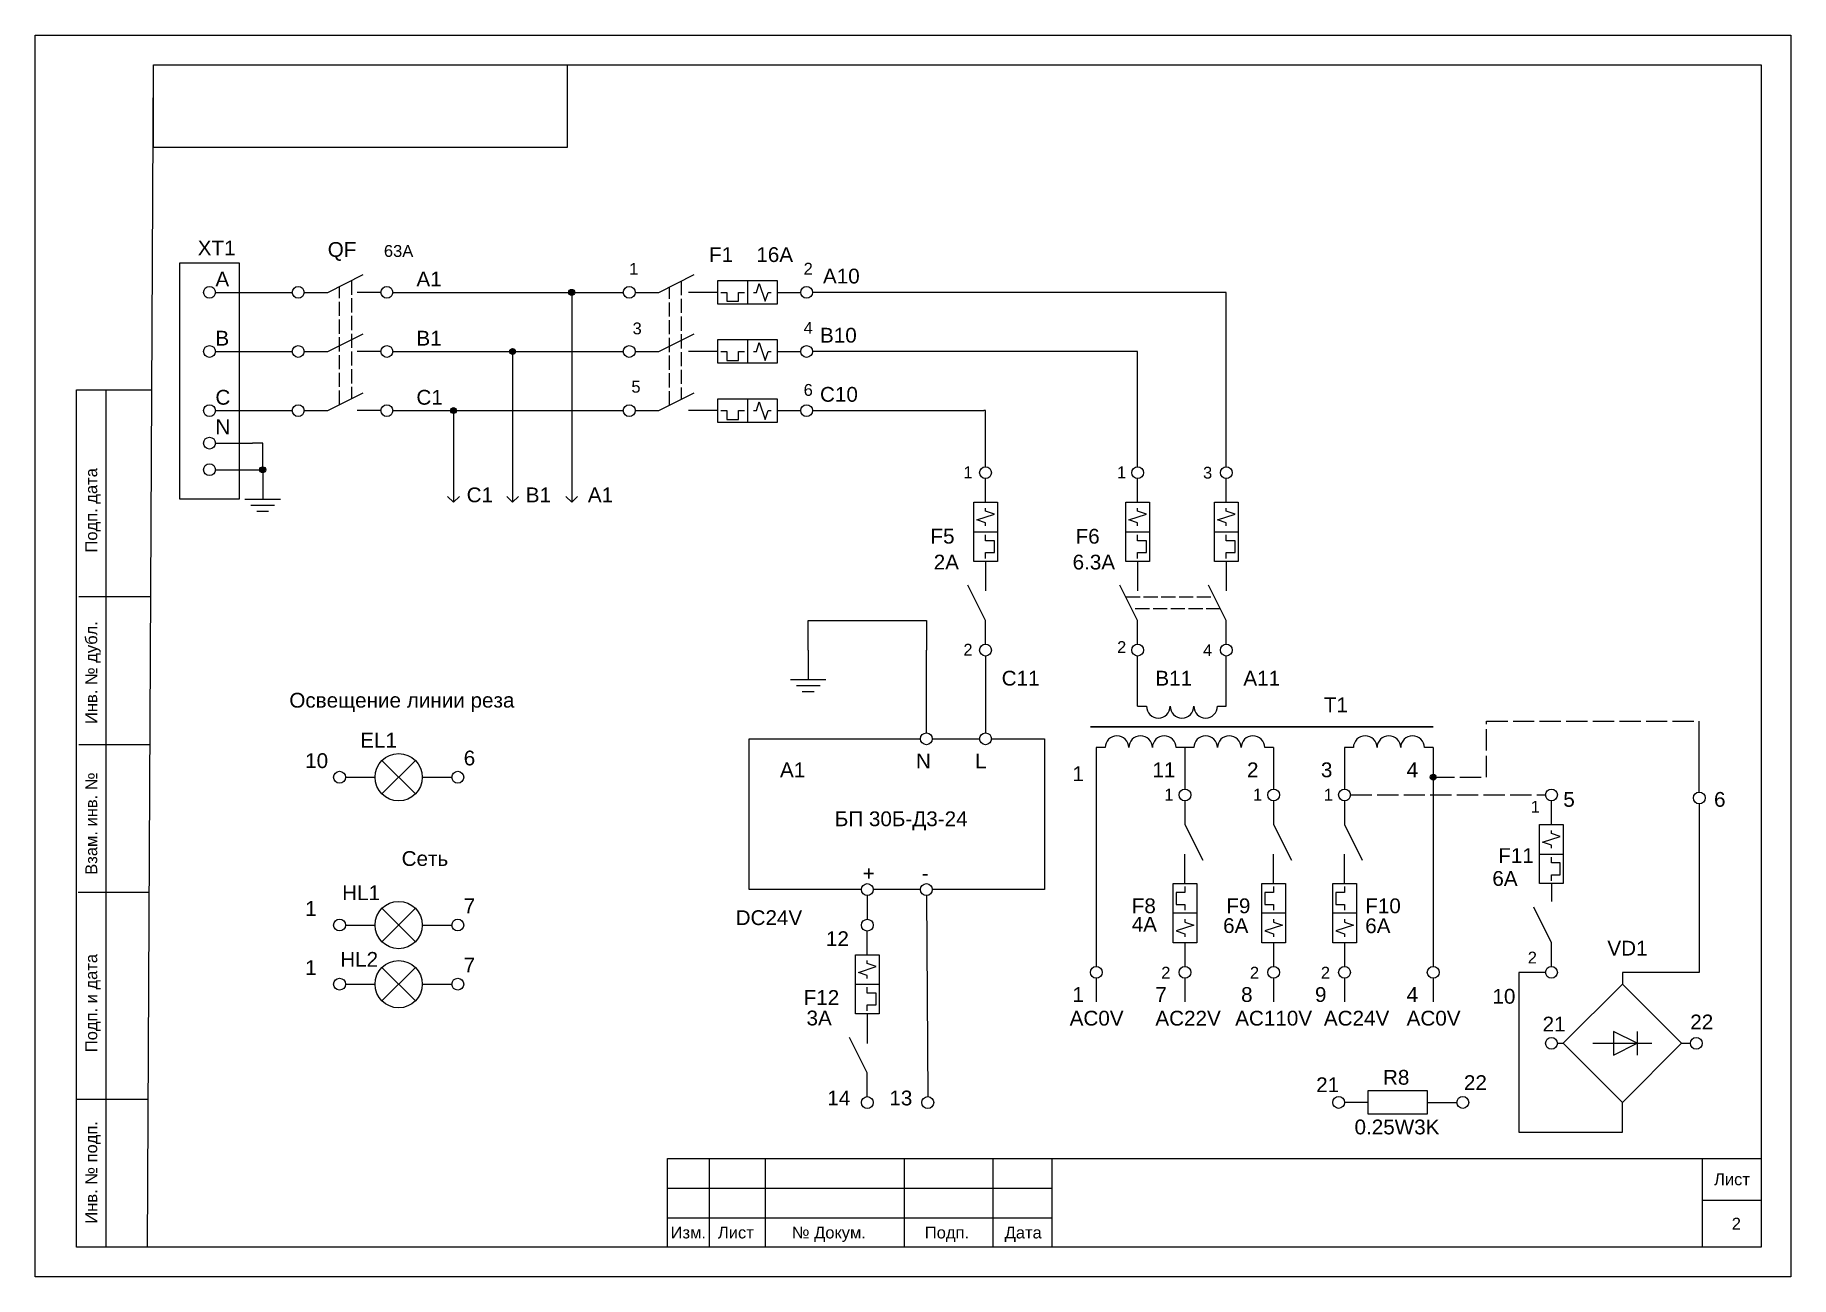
# Model space of a CAD drawing. Header units: millimetres. Extents: x 1674 to 4572, y 3039 to 4124.
# Drawn here: x 1999 to 2296, y 3615.5 to 3825.5 of the extents above; entities that cross this region are included whole.
import ezdxf

# ---------------------------------------------------------------- set-up
doc = ezdxf.new("R2010")
doc.units = ezdxf.units.MM
doc.linetypes.add('ACAD_ISO02W100', pattern=[15, 12, -3])
doc.layers.add('Аппаратура', color=7, linetype='Continuous', lineweight=20)
doc.layers.add('Рамки', color=7, linetype='Continuous', lineweight=25)
doc.styles.get("Standard").update_dxf_attribs({"font": 'arial.ttf'})

msp = doc.modelspace()

# ---------------------------------------------------------------- texts
at = {"layer": 'Рамки'}
for s, height, p in [('XT1', 2.5, (2026.5, 3788.25)), ('QF', 2.5, (2048.5, 3788)), ('63A', 2, (2058, 3788)), ('1', 2, (2099.49, 3784.97)), ('F1', 2.5, (2113, 3787.13)), ('16A', 2.5, (2121, 3787.13)), ('2', 2, (2129, 3785)), ('A', 2.5, (2029.5, 3783)), ('A1', 2.5, (2063.5, 3783)), ('A10', 2.5, (2132.27, 3783.5)), ('B', 2.5, (2029.5, 3773)), ('B1', 2.5, (2063.5, 3773)), ('3', 2, (2100.06, 3774.9)), ('4', 2, (2129, 3775)), ('B10', 2.5, (2131.77, 3773.5)), ('5', 2, (2099.86, 3765.04)), ('6', 2, (2129, 3764.5)), ('C10', 2.5, (2131.77, 3763.5)), ('C', 2.5, (2029.5, 3763)), ('C1', 2.5, (2063.5, 3763)), ('N', 2.5, (2029.5, 3758)), ('1', 2, (2156.02, 3750.56)), ('1', 2, (2182, 3750.56)), ('3', 2, (2196.56, 3750.5)), ('C1', 2.5, (2072, 3746.5)), ('B1', 2.5, (2082, 3746.5)), ('A1', 2.5, (2092.5, 3746.5)), ('F5', 2.5, (2150.45, 3739.51)), ('F6', 2.5, (2175, 3739.5)), ('2A', 2.5, (2151, 3735.13)), ('6.3A', 2.5, (2174.5, 3735.13)), ('2', 2, (2156.02, 3720.56)), ('2', 2, (2182.02, 3721.01)), ('4', 2, (2196.56, 3720.5)), ('C11', 2.5, (2162.5, 3715.5)), ('B11', 2.5, (2188.5, 3715.5)), ('A11', 2.5, (2203.38, 3715.5)), ('Освещение линии реза', 2.5, (2042, 3711.77)), ('T1', 2.5, (2217, 3711)), ('EL1', 2.5, (2054, 3705.02)), ('10', 2.5, (2044.68, 3701.55)), ('6', 2.5, (2071.5, 3702)), ('N', 2.5, (2148, 3701.5)), ('L', 2.5, (2158, 3701.5)), ('A1', 2.5, (2125, 3700)), ('1', 2.5, (2174.46, 3699.34)), ('11', 2.5, (2188, 3700)), ('2', 2.5, (2204, 3700)), ('3', 2.5, (2216.5, 3700)), ('4', 2.5, (2231, 3700)), ('1', 2, (2190, 3696.06)), ('1', 2, (2205, 3696.06)), ('1', 2, (2217, 3696.06)), ('1', 2, (2252, 3694)), ('5', 2.5, (2257.5, 3695)), ('6', 2.5, (2283, 3695)), ('БП 30Б-Д3-24', 2.5, (2134.27, 3691.72)), ('Сеть', 2.5, (2061, 3685)), ('F11', 2.5, (2246.5, 3685.5)), ('+', 2.5, (2139, 3682.5)), ('-', 2.5, (2149, 3682.5)), ('6A', 2.5, (2245.5, 3681.63)), ('HL1', 2.5, (2050.94, 3679.21)), ('1', 2.5, (2044.68, 3676.55)), ('7', 2.5, (2071.5, 3677)), ('DC24V', 2.5, (2117.5, 3675)), ('F8', 2.5, (2184.5, 3677)), ('F9', 2.5, (2200.5, 3677)), ('F10', 2.5, (2224, 3677)), ('12', 2.5, (2132.77, 3671.44)), ('4A', 2.5, (2184.5, 3673.88)), ('6A', 2.5, (2199.96, 3673.66)), ('6A', 2.5, (2224, 3673.63)), ('VD1', 2.5, (2264.96, 3669.84)), ('1', 2.5, (2044.68, 3666.55)), ('HL2', 2.5, (2050.61, 3667.94)), ('7', 2.5, (2071.5, 3667)), ('2', 2, (2189.49, 3665.95)), ('2', 2, (2204.49, 3665.95)), ('2', 2, (2216.49, 3665.95)), ('2', 2, (2251.49, 3668.5)), ('F12', 2.5, (2129, 3661.5)), ('1', 2.5, (2174.46, 3662)), ('7', 2.5, (2188.5, 3662)), ('8', 2.5, (2203, 3662)), ('9', 2.5, (2215.5, 3662)), ('4', 2.5, (2231, 3662)), ('10', 2.5, (2245.52, 3661.7)), ('3A', 2.5, (2129.49, 3658.03)), ('AC0V', 2.5, (2174, 3658)), ('AC22V', 2.5, (2188.5, 3658)), ('AC110V', 2.5, (2202, 3658)), ('AC24V', 2.5, (2217, 3658)), ('AC0V', 2.5, (2231, 3658)), ('21', 2.5, (2254, 3657)), ('22', 2.5, (2278.98, 3657.36)), ('R8', 2.5, (2227, 3648)), ('21', 2.5, (2215.7, 3646.74)), ('22', 2.5, (2240.69, 3647.1)), ('14', 2.5, (2133, 3644.5)), ('13', 2.5, (2143.5, 3644.5)), ('0.25W3K', 2.5, (2222.19, 3639.6))]:
    msp.add_text(s, height=height).set_placement(p)
for s, p in [('Подп. дата', (2009.5, 3738)), ('Инв. № дубл.', (2009.5, 3709)), ('Взам. инв. №', (2009.5, 3683.5)), ('Подп. и дата', (2009.5, 3653.5)), ('Инв. № подп.', (2009.5, 3624.5))]:
    msp.add_text(s, height=2, rotation=90, dxfattribs=at).set_placement(p)
for s, p in [('Лист', (2283, 3631)), ('Изм.', (2106.5, 3622)), ('Лист', (2114.5, 3622)), ('№ Докум.', (2127, 3622)), ('Подп.', (2149.5, 3622)), ('Дата', (2163, 3622)), ('2', (2286, 3623.5))]:
    msp.add_text(s, height=2, dxfattribs=at).set_placement(p)

# ---------------------------------------------------------------- hatches: boundary and pattern name
h = msp.add_hatch(color=256)
h.dxf.hatch_style = 1
h.paths.add_polyline_path([(2090.27, 3782, 1), (2089.27, 3782, 1)])
h = msp.add_hatch(color=256)
h.dxf.hatch_style = 1
h.paths.add_polyline_path([(2080.27, 3772, 1), (2079.27, 3772, 1)])
h = msp.add_hatch(color=256)
h.dxf.hatch_style = 1
h.paths.add_polyline_path([(2070.27, 3762, 1), (2069.27, 3762, 1)])
h = msp.add_hatch(color=256)
h.dxf.hatch_style = 1
h.paths.add_polyline_path([(2038, 3752, 1), (2037, 3752, 1)])
h = msp.add_hatch(color=256)
h.dxf.hatch_style = 1
h.paths.add_polyline_path([(2236, 3700, 1), (2235, 3700, 1)])

# ---------------------------------------------------------------- linework, layer by layer
for p, q in [((2048.5, 3782), (2054.5, 3785)), ((2104.5, 3782), (2110.5, 3785)), ((2119.5, 3784), (2119.5, 3780)), ((2029.5, 3782), (2042.5, 3782)), ((2044.5, 3782), (2048.5, 3782)), ((2057.5, 3782), (2053.5, 3782)), ((2059.5, 3782), (2098.5, 3782)), ((2100.5, 3782), (2104.5, 3782)), ((2114.5, 3782), (2109.5, 3782)), ((2115, 3782), (2116, 3782)), ((2116, 3782), (2116, 3780.5)), ((2118, 3780.5), (2118, 3782)), ((2118, 3782), (2119, 3782)), ((2120.5, 3782), (2121, 3782)), ((2121, 3782), (2121.5, 3783.5)), ((2121.5, 3783.5), (2122.5, 3780.5)), ((2122.5, 3780.5), (2123, 3782)), ((2123, 3782), (2123.5, 3782)), ((2124.5, 3782), (2128.5, 3782)), ((2200.5, 3782), (2130.5, 3782)), ((2200.5, 3752.5), (2200.5, 3782)), ((2116, 3780.5), (2118, 3780.5)), ((2048.5, 3772), (2054.5, 3775)), ((2104.5, 3772), (2110.5, 3775)), ((2029.5, 3772), (2042.5, 3772)), ((2044.5, 3772), (2048.5, 3772)), ((2057.5, 3772), (2053.5, 3772)), ((2059.5, 3772), (2098.5, 3772)), ((2100.5, 3772), (2104.5, 3772)), ((2114.5, 3772), (2109.5, 3772)), ((2115, 3772), (2116, 3772)), ((2116, 3772), (2116, 3770.5)), ((2118, 3770.5), (2118, 3772)), ((2118, 3772), (2119, 3772)), ((2119.5, 3774), (2119.5, 3770)), ((2120.5, 3772), (2121, 3772)), ((2121, 3772), (2121.5, 3773.5)), ((2121.5, 3773.5), (2122.5, 3770.5)), ((2122.5, 3770.5), (2123, 3772)), ((2123, 3772), (2123.5, 3772)), ((2124.5, 3772), (2128.5, 3772)), ((2185.5, 3772), (2130.5, 3772)), ((2185.5, 3752.5), (2185.5, 3772)), ((2116, 3770.5), (2118, 3770.5)), ((2048.5, 3762), (2054.5, 3765)), ((2104.5, 3762), (2110.5, 3765)), ((2119.5, 3764), (2119.5, 3760)), ((2121, 3762), (2121.5, 3763.5)), ((2121.5, 3763.5), (2122.5, 3760.5)), ((2029.5, 3762), (2042.5, 3762)), ((2044.5, 3762), (2048.5, 3762)), ((2057.5, 3762), (2053.5, 3762)), ((2059.5, 3762), (2098.5, 3762)), ((2100.5, 3762), (2104.5, 3762)), ((2114.5, 3762), (2109.5, 3762)), ((2115, 3762), (2116, 3762)), ((2116, 3762), (2116, 3760.5)), ((2116, 3760.5), (2118, 3760.5)), ((2118, 3760.5), (2118, 3762)), ((2118, 3762), (2119, 3762)), ((2120.5, 3762), (2121, 3762)), ((2122.5, 3760.5), (2123, 3762)), ((2123, 3762), (2123.5, 3762)), ((2124.5, 3762), (2128.5, 3762)), ((2130.5, 3762), (2159.5, 3762)), ((2029.5, 3752), (2037.5, 3752)), ((2037.5, 3752), (2037.5, 3747)), ((2159.77, 3746.5), (2159.77, 3750.5)), ((2185.5, 3746.5), (2185.5, 3750.5)), ((2200.5, 3746.5), (2200.5, 3750.5)), ((2034.5, 3747), (2040.5, 3747)), ((2035.5, 3746), (2039.5, 3746)), ((2159.77, 3745), (2159.77, 3745.5)), ((2185.5, 3745), (2185.5, 3745.5)), ((2200.5, 3745), (2200.5, 3745.5)), ((2036.5, 3745), (2038.5, 3745)), ((2158.27, 3743.5), (2161.27, 3744.5)), ((2159.77, 3743), (2158.27, 3743.5)), ((2161.27, 3744.5), (2159.77, 3745)), ((2159.77, 3742.5), (2159.77, 3743)), ((2184, 3743.5), (2187, 3744.5)), ((2185.5, 3743), (2184, 3743.5)), ((2187, 3744.5), (2185.5, 3745)), ((2185.5, 3742.5), (2185.5, 3743)), ((2199, 3743.5), (2202, 3744.5)), ((2200.5, 3743), (2199, 3743.5)), ((2202, 3744.5), (2200.5, 3745)), ((2200.5, 3742.5), (2200.5, 3743)), ((2157.77, 3741.5), (2161.77, 3741.5)), ((2159.77, 3740), (2159.77, 3741)), ((2161.27, 3740), (2159.77, 3740)), ((2161.27, 3738), (2161.27, 3740)), ((2183.5, 3741.5), (2187.5, 3741.5)), ((2185.5, 3740), (2185.5, 3741)), ((2187, 3740), (2185.5, 3740)), ((2187, 3738), (2187, 3740)), ((2198.5, 3741.5), (2202.5, 3741.5)), ((2200.5, 3740), (2200.5, 3741)), ((2202, 3740), (2200.5, 3740)), ((2202, 3738), (2202, 3740)), ((2159.77, 3737), (2159.77, 3738)), ((2159.77, 3738), (2161.27, 3738)), ((2159.77, 3736.5), (2159.77, 3731.5)), ((2185.5, 3737), (2185.5, 3738)), ((2185.5, 3738), (2187, 3738)), ((2185.5, 3736.5), (2185.5, 3731.5)), ((2200.5, 3737), (2200.5, 3738)), ((2200.5, 3738), (2202, 3738)), ((2200.5, 3736.5), (2200.5, 3731.5)), ((2159.77, 3726.5), (2156.77, 3732.5)), ((2185.5, 3726.5), (2182.5, 3732.5)), ((2200.5, 3726.5), (2197.5, 3732.5)), ((2159.77, 3722.5), (2159.77, 3726.5)), ((2185.5, 3722.5), (2185.5, 3726.5)), ((2200.5, 3722.5), (2200.5, 3726.5)), ((2129.77, 3721.5), (2129.77, 3716.5)), ((2185.5, 3712), (2185.5, 3720.5)), ((2200.5, 3712), (2200.5, 3720.5)), ((2126.77, 3716.5), (2132.77, 3716.5)), ((2127.77, 3715.5), (2131.77, 3715.5)), ((2128.77, 3714.5), (2130.77, 3714.5)), ((2185.5, 3712), (2187, 3712)), ((2199, 3712), (2200.5, 3712)), ((2180, 3705), (2178.5, 3705)), ((2178.5, 3705), (2178.5, 3668)), ((2193.5, 3705), (2192, 3705)), ((2195, 3705), (2193.5, 3705)), ((2193.5, 3705), (2193.5, 3698)), ((2208.5, 3705), (2207, 3705)), ((2208.5, 3705), (2208.5, 3698)), ((2222, 3705), (2220.5, 3705)), ((2220.5, 3705), (2220.5, 3698)), ((2235.5, 3705), (2234, 3705)), ((2235.5, 3705), (2235.5, 3668)), ((2193.5, 3696), (2193.5, 3692)), ((2208.5, 3696), (2208.5, 3692)), ((2220.5, 3696), (2220.5, 3692)), ((2255.5, 3692), (2255.5, 3696)), ((2193.5, 3692), (2196.5, 3686)), ((2208.5, 3692), (2211.5, 3686)), ((2220.5, 3692), (2223.5, 3686)), ((2254, 3689), (2257, 3690)), ((2255.5, 3688.5), (2254, 3689)), ((2255.5, 3690.5), (2255.5, 3691)), ((2257, 3690), (2255.5, 3690.5)), ((2193.5, 3682), (2193.5, 3687)), ((2208.5, 3682), (2208.5, 3687)), ((2220.5, 3682), (2220.5, 3687)), ((2253.5, 3687), (2257.5, 3687)), ((2255.5, 3688), (2255.5, 3688.5)), ((2255.5, 3685.5), (2255.5, 3686.5)), ((2257, 3685.5), (2255.5, 3685.5)), ((2255.5, 3682.5), (2255.5, 3683.5)), ((2255.5, 3683.5), (2257, 3683.5)), ((2257, 3683.5), (2257, 3685.5)), ((2193.5, 3680.5), (2192, 3680.5)), ((2192, 3680.5), (2192, 3678.5)), ((2193.5, 3681.5), (2193.5, 3680.5)), ((2208.5, 3680.5), (2207, 3680.5)), ((2207, 3680.5), (2207, 3678.5)), ((2208.5, 3681.5), (2208.5, 3680.5)), ((2220.5, 3680.5), (2219, 3680.5)), ((2219, 3680.5), (2219, 3678.5)), ((2220.5, 3681.5), (2220.5, 3680.5)), ((2255.5, 3682), (2255.5, 3679)), ((2195.5, 3677), (2191.5, 3677)), ((2192, 3678.5), (2193.5, 3678.5)), ((2193.5, 3678.5), (2193.5, 3677.5)), ((2210.5, 3677), (2206.5, 3677)), ((2207, 3678.5), (2208.5, 3678.5)), ((2208.5, 3678.5), (2208.5, 3677.5)), ((2222.5, 3677), (2218.5, 3677)), ((2219, 3678.5), (2220.5, 3678.5)), ((2220.5, 3678.5), (2220.5, 3677.5)), ((2255.5, 3672), (2252.5, 3678)), ((2139.77, 3669.98), (2139.77, 3673.98)), ((2195, 3675), (2192, 3674)), ((2192, 3674), (2193.5, 3673.5)), ((2193.5, 3676), (2193.5, 3675.5)), ((2193.5, 3675.5), (2195, 3675)), ((2210, 3675), (2207, 3674)), ((2207, 3674), (2208.5, 3673.5)), ((2208.5, 3676), (2208.5, 3675.5)), ((2208.5, 3675.5), (2210, 3675)), ((2222, 3675), (2219, 3674)), ((2219, 3674), (2220.5, 3673.5)), ((2220.5, 3676), (2220.5, 3675.5)), ((2220.5, 3675.5), (2222, 3675)), ((2193.5, 3673.5), (2193.5, 3673)), ((2193.5, 3672), (2193.5, 3668)), ((2208.5, 3673.5), (2208.5, 3673)), ((2208.5, 3672), (2208.5, 3668)), ((2220.5, 3673.5), (2220.5, 3673)), ((2220.5, 3672), (2220.5, 3668)), ((2255.5, 3668), (2255.5, 3672)), ((2138.27, 3666.98), (2141.27, 3667.98)), ((2139.77, 3668.48), (2139.77, 3668.98)), ((2141.27, 3667.98), (2139.77, 3668.48)), ((2139.77, 3666.48), (2138.27, 3666.98)), ((2139.77, 3665.98), (2139.77, 3666.48)), ((2178.5, 3666), (2178.5, 3662)), ((2193.5, 3666), (2193.5, 3662)), ((2208.5, 3666), (2208.5, 3662)), ((2220.5, 3666), (2220.5, 3662)), ((2235.5, 3666), (2235.5, 3662)), ((2137.77, 3664.98), (2141.77, 3664.98)), ((2139.77, 3663.48), (2139.77, 3664.48)), ((2141.27, 3663.48), (2139.77, 3663.48)), ((2141.27, 3661.48), (2141.27, 3663.48)), ((2139.77, 3660.48), (2139.77, 3661.48)), ((2139.77, 3661.48), (2141.27, 3661.48)), ((2139.77, 3659.98), (2139.77, 3654.98)), ((2139.77, 3649.98), (2136.77, 3655.98)), ((2139.77, 3645.98), (2139.77, 3649.98)), ((2224.5, 3645), (2220.5, 3645)), ((2234.5, 3645), (2239.5, 3645))]:
    msp.add_line(p, q)
at = {"lineweight": 30, "ltscale": 0.2}
msp.add_line((2235.5, 3708.5), (2177.5, 3708.5), dxfattribs=at)
for points in [[(2023.5, 3787), (2033.5, 3787), (2033.5, 3747), (2023.5, 3747)], [(2114.5, 3784), (2124.5, 3784), (2124.5, 3780), (2114.5, 3780)], [(2114.5, 3774), (2124.5, 3774), (2124.5, 3770), (2114.5, 3770)], [(2114.5, 3764), (2124.5, 3764), (2124.5, 3760), (2114.5, 3760)], [(2157.77, 3736.5), (2157.77, 3746.5), (2161.77, 3746.5), (2161.77, 3736.5)], [(2183.5, 3736.5), (2183.5, 3746.5), (2187.5, 3746.5), (2187.5, 3736.5)], [(2198.5, 3736.5), (2198.5, 3746.5), (2202.5, 3746.5), (2202.5, 3736.5)], [(2253.5, 3682), (2253.5, 3692), (2257.5, 3692), (2257.5, 3682)], [(2195.5, 3682), (2195.5, 3672), (2191.5, 3672), (2191.5, 3682)], [(2210.5, 3682), (2210.5, 3672), (2206.5, 3672), (2206.5, 3682)], [(2222.5, 3682), (2222.5, 3672), (2218.5, 3672), (2218.5, 3682)], [(2137.77, 3659.98), (2137.77, 3669.98), (2141.77, 3669.98), (2141.77, 3659.98)], [(2234.5, 3643), (2224.5, 3643), (2224.5, 3647), (2234.5, 3647)]]:
    msp.add_lwpolyline(points, close=True)
at = {"linetype": 'ACAD_ISO02W100', "ltscale": 0.2}
for points in [[(2052.5, 3784), (2052.5, 3764)], [(2108.31, 3783.91), (2108.31, 3763.91)], [(2050.5, 3763), (2050.5, 3783)], [(2106.31, 3762.91), (2106.31, 3782.91)], [(2183.5, 3730.5), (2198.5, 3730.5)], [(2199.5, 3728.5), (2184.5, 3728.5)]]:
    msp.add_lwpolyline(points, dxfattribs=at)
for centre, radius in [((2028.5, 3782), 1), ((2043.5, 3782), 1), ((2058.5, 3782), 1), ((2089.77, 3782), 0.5), ((2099.5, 3782), 1), ((2129.5, 3782), 1), ((2028.5, 3772), 1), ((2043.5, 3772), 1), ((2058.5, 3772), 1), ((2079.77, 3772), 0.5), ((2099.5, 3772), 1), ((2129.5, 3772), 1), ((2028.5, 3762), 1), ((2043.5, 3762), 1), ((2058.5, 3762), 1), ((2099.5, 3762), 1), ((2129.5, 3762), 1), ((2069.77, 3762), 0.5), ((2028.5, 3756.5), 1), ((2028.5, 3752), 1), ((2037.5, 3752), 0.5), ((2159.77, 3751.5), 1), ((2185.5, 3751.5), 1), ((2200.5, 3751.5), 1), ((2159.77, 3721.5), 1), ((2185.5, 3721.5), 1), ((2200.5, 3721.5), 1), ((2149.77, 3706.5), 1), ((2159.77, 3706.5), 1), ((2050.5, 3700), 1), ((2070.5, 3700), 1), ((2193.5, 3697), 1), ((2208.5, 3697), 1), ((2220.5, 3697), 1), ((2235.5, 3700), 0.5), ((2255.5, 3697), 1), ((2280.5, 3696.5), 1), ((2139.77, 3681), 1), ((2149.77, 3681), 1), ((2050.5, 3675), 1), ((2070.5, 3675), 1), ((2139.77, 3674.98), 1), ((2178.5, 3667), 1), ((2193.5, 3667), 1), ((2208.5, 3667), 1), ((2220.5, 3667), 1), ((2235.5, 3667), 1), ((2255.5, 3667), 1), ((2050.5, 3665), 1), ((2070.5, 3665), 1), ((2255.5, 3655), 1), ((2280, 3655), 1), ((2139.77, 3644.98), 1), ((2150, 3644.98), 1), ((2219.5, 3645), 1), ((2240.5, 3645), 1)]:
    msp.add_circle(centre, radius)
for centre, start, end in [((2189, 3712), 180, 0), ((2193, 3712), 180, 0), ((2197, 3712), 180, 0), ((2182, 3705), 0, 180), ((2186, 3705), 0, 180), ((2190, 3705), 0, 180), ((2197, 3705), 0, 180), ((2201, 3705), 0, 180), ((2205, 3705), 0, 180), ((2224, 3705), 0, 180), ((2228, 3705), 0, 180), ((2232, 3705), 0, 180)]:
    msp.add_arc(centre, 2, start, end)
at = {"layer": 'Аппаратура'}
for p, q in [((2089.77, 3782), (2089.77, 3746.5)), ((2079.77, 3772), (2079.77, 3746.5)), ((2069.77, 3762), (2069.77, 3746.5)), ((2159.5, 3762), (2159.5, 3762)), ((2159.77, 3762), (2159.5, 3762)), ((2159.77, 3752.5), (2159.77, 3762)), ((2029.5, 3756.5), (2035.77, 3756.5)), ((2037.5, 3756.5), (2035.77, 3756.5)), ((2037.5, 3752), (2037.5, 3756.5)), ((2069.77, 3746.5), (2068.77, 3747.5)), ((2069.77, 3746.5), (2070.77, 3747.5)), ((2079.77, 3746.5), (2078.77, 3747.5)), ((2079.77, 3746.5), (2080.77, 3747.5)), ((2089.77, 3746.5), (2088.77, 3747.5)), ((2089.77, 3746.5), (2090.77, 3747.5)), ((2129.77, 3721.5), (2129.77, 3726.5)), ((2129.77, 3726.5), (2149.77, 3726.5)), ((2149.77, 3726.5), (2149.77, 3721.5)), ((2149.77, 3707.5), (2149.77, 3721.5)), ((2159.77, 3720.5), (2159.77, 3707.5)), ((2280.5, 3697.5), (2280.5, 3709.5)), ((2063.33, 3702.83), (2057.67, 3697.17)), ((2057.67, 3702.83), (2063.33, 3697.17)), ((2051.5, 3700), (2056.5, 3700)), ((2064.5, 3700), (2069.5, 3700)), ((2280.5, 3695.5), (2280.5, 3667)), ((2139.77, 3680), (2139.77, 3675.98)), ((2149.77, 3680), (2149.99, 3645.98)), ((2063.33, 3677.83), (2057.67, 3672.17)), ((2057.67, 3677.83), (2063.33, 3672.17)), ((2051.5, 3675), (2056.5, 3675)), ((2064.5, 3675), (2069.5, 3675)), ((2051.5, 3665), (2056.5, 3665)), ((2063.33, 3667.83), (2057.67, 3662.17)), ((2057.67, 3667.83), (2063.33, 3662.17)), ((2064.5, 3665), (2069.5, 3665)), ((2254.5, 3667), (2250, 3667)), ((2250, 3667), (2250, 3640)), ((2257.5, 3655), (2267.5, 3665)), ((2267.5, 3667), (2267.5, 3665)), ((2280.5, 3667), (2267.5, 3667)), ((2267.5, 3665), (2277.5, 3655)), ((2270, 3655), (2266, 3657)), ((2266, 3657), (2266, 3653)), ((2270, 3657), (2270, 3653)), ((2256.5, 3655), (2257.5, 3655)), ((2267.5, 3645), (2257.5, 3655)), ((2262.5, 3655), (2272.5, 3655)), ((2266, 3653), (2270, 3655)), ((2277.5, 3655), (2267.5, 3645)), ((2277.5, 3655), (2279, 3655)), ((2267.5, 3640), (2267.5, 3645)), ((2250, 3640), (2267.5, 3640))]:
    msp.add_line(p, q, dxfattribs=at)
at = {"layer": 'Аппаратура', "linetype": 'ACAD_ISO02W100', "ltscale": 0.3}
for p, q in [((2244.5, 3700), (2244.5, 3709.5)), ((2244.5, 3709.5), (2280.5, 3709.5)), ((2235.5, 3700), (2244.5, 3700)), ((2221.5, 3697), (2254.5, 3697))]:
    msp.add_line(p, q, dxfattribs=at)
at = {"layer": 'Аппаратура'}
for points in [[(2138.77, 3681), (2119.77, 3681), (2119.77, 3706.5), (2140.77, 3706.5)], [(2140.77, 3706.5), (2148.77, 3706.5)], [(2160.77, 3706.5), (2169.77, 3706.5), (2169.77, 3681), (2150.77, 3681)], [(2150.77, 3706.5), (2158.77, 3706.5)], [(2148.77, 3681), (2140.77, 3681)]]:
    msp.add_lwpolyline(points, dxfattribs=at)
for centre in [(2060.5, 3700), (2060.5, 3675), (2060.5, 3665)]:
    msp.add_circle(centre, 4, dxfattribs=at)
at = {"layer": 'Рамки'}
for p, q in [((2018, 3620.5), (2019, 3820.5)), ((2019, 3820.5), (2291, 3820.5)), ((2291, 3820.5), (2291, 3620.5)), ((2006, 3765.5), (2018.72, 3765.5)), ((2006, 3620.5), (2006, 3765.5)), ((2011, 3620.5), (2011, 3765.5)), ((2018.42, 3730.5), (2006.42, 3730.5)), ((2018.42, 3705.5), (2006.42, 3705.5)), ((2018.3, 3680.5), (2006.3, 3680.5)), ((2018.12, 3645.5), (2006.12, 3645.5)), ((2018.12, 3645.5), (2006.12, 3645.5)), ((2018.12, 3645.5), (2006.12, 3645.5)), ((2113, 3635.5), (2113, 3620.5)), ((2122.5, 3635.5), (2122.5, 3620.5)), ((2146, 3635.5), (2146, 3620.5)), ((2161, 3635.5), (2161, 3620.5)), ((2281, 3635.5), (2281, 3620.5)), ((2106, 3630.5), (2171, 3630.5)), ((2281, 3628.5), (2291, 3628.5)), ((2106, 3625.5), (2171, 3625.5)), ((2018, 3620.5), (2006, 3620.5)), ((2291, 3620.5), (2018, 3620.5))]:
    msp.add_line(p, q, dxfattribs=at)
for points in [[(1999, 3825.5), (2296, 3825.5), (2296, 3615.5), (1999, 3615.5)], [(2019, 3820.5), (2089, 3820.5), (2089, 3806.5), (2019, 3806.5)], [(2106, 3620.5), (2106, 3635.5), (2291, 3635.5), (2291, 3620.5)], [(2106, 3635.5), (2171, 3635.5), (2171, 3620.5), (2106, 3620.5)]]:
    msp.add_lwpolyline(points, close=True, dxfattribs=at)

msp.set_redraw_order([(e.dxf.handle, doc.entitydb.next_handle()) for e in msp.query("TEXT MTEXT ATTDEF DIMENSION ARC_DIMENSION")])  # texts and dimensions are drawn at this point

doc.saveas('drawing.dxf')
